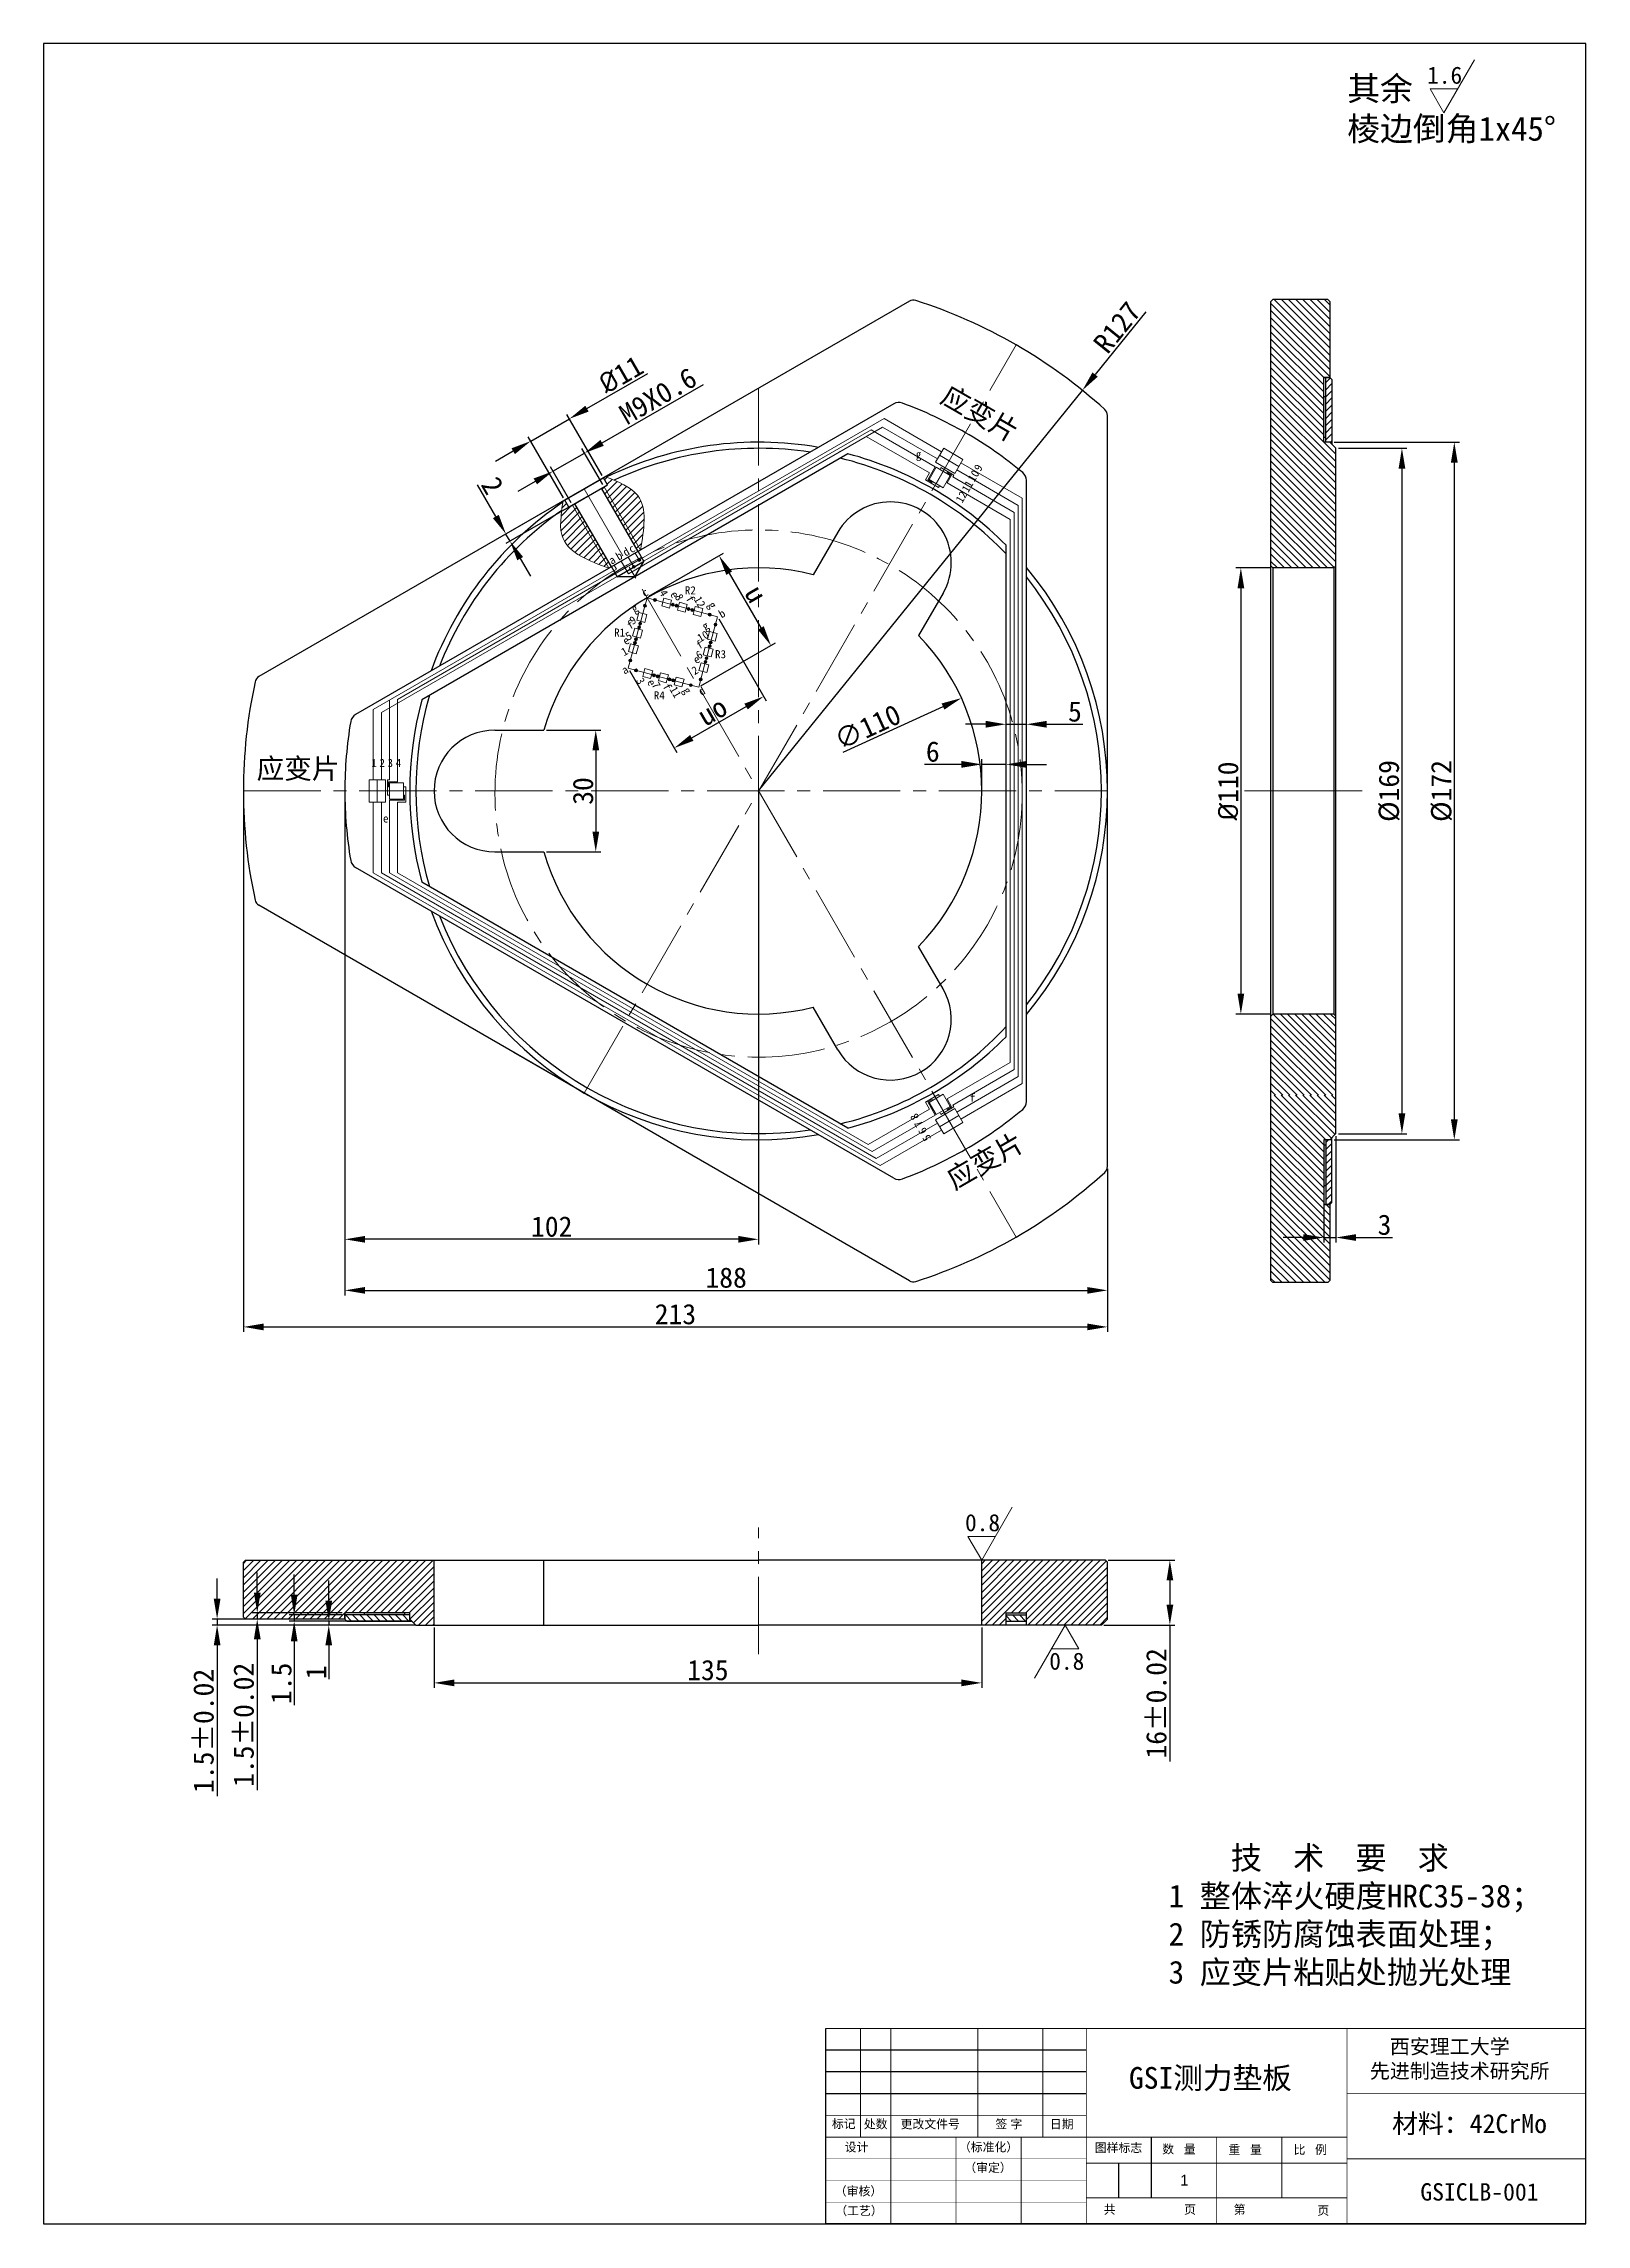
# Model space of a CAD drawing. Header units: inches. Extents: x -20 to 18950, y -1047 to 2551.
# Drawn here: x 16713 to 17094, y -1047 to -509 of the extents above; entities that cross this region are included whole.
import ezdxf

# ---------------------------------------------------------------- set-up
doc = ezdxf.new("R2010")
doc.units = ezdxf.units.IN
doc.header["$MEASUREMENT"] = 0
doc.header["$PDSIZE"] = -5
doc.linetypes.add('CENTER2', pattern=[28.574999, 19.049999, -3.175, 3.175, -3.175])
doc.layers.get('0').update_dxf_attribs({"lineweight": 30})
doc.layers.get('Defpoints').update_dxf_attribs({"lineweight": 18})
for name, color, linetype, lineweight in [('10', 7, 'Continuous', 18), ('cen', 1, 'CENTER2', 20), ('con', 7, 'Continuous', 20), ('dim', 5, 'Continuous', 20), ('hat', 3, 'Continuous', 20), ('text', 6, 'Continuous', 20)]:
    doc.layers.add(name, color=color, linetype=linetype, lineweight=lineweight)
doc.styles.add('1', font='')
doc.styles.get("Standard").update_dxf_attribs({"font": ''})
doc.styles.get('1').set_extended_font_data('宋体')
doc.styles.get('Standard').set_extended_font_data('宋体')
doc.dimstyles.new('ISO-25', dxfattribs={"dimtxt": 5, "dimasz": 5, "dimexe": 1.25, "dimexo": 0.625, "dimtad": 1, "dimdsep": 46, "dimtxsty": 'Standard', "dimcen": 2.5, "dimdle": 10, "dimadec": 0, "dimazin": 0, "dimtfac": 1, "dimtmove": 0, "dimatfit": 3, "dimfxl": 1, "dimtolj": 1, "dimarcsym": 0})
pattern_1 = [(45, (-16.7623, 6.7237), (-0.88388348, 0.88388348), [])]

msp = doc.modelspace()

# ---------------------------------------------------------------- texts
at = {"char_height": 2.14168, "attachment_point": 1}
for s, insert, width in [('\\fﾷￂￋￎ_GB2312|b0|i0|c134|p49;标记', (16907.732, -1021.202), 7.03938), ('\\fﾷￂￋￎ_GB2312|b0|i0|c134|p49;处数', (16915.592, -1021.282), 6.04629), ('\\fﾷￂￋￎ_GB2312|b0|i0|c134|p49;更改文件号', (16924.662, -1021.282), 20.43657), ('{\\fﾷￂￋￎ_GB2312|b0|i0|c134|p49;签 字}', (16948.038, -1021.282), 10.83917), ('\\fﾷￂￋￎ_GB2312|b0|i0|c134|p49;日期', (16961.466, -1021.282), 7.86019), ('\\fﾷￂￋￎ_GB2312|b0|i0|c134|p49;设计', (16910.876, -1026.956), 6.56247), ('\\fﾷￂￋￎ_GB2312|b0|i0|c134|p49;（标准化）', (16939.036, -1026.952), 17.65526), ('\\fﾷￂￋￎ_GB2312|b0|i0|c134|p49;图样标志', (16972.531, -1027.115), 27.45026), ('\\fﾷￂￋￎ_GB2312|b0|i0|c134|p49;（审定）', (16940.366, -1032.023), 16.68785), ('{\\fￋￎￌ￥|b0|i0|c134|p2;数   量}', (16989.159, -1027.46), 12.37776), ('{\\fﾷￂￋￎ_GB2312|b0|i0|c134|p49;重   量}', (17005.473, -1027.587), 11.97168), ('{\\fﾷￂￋￎ_GB2312|b0|i0|c134|p49;比   例}', (17021.535, -1027.587), 11.97168), ('\\fﾷￂￋￎ_GB2312|b0|i0|c134|p49;（审核）', (16908.442, -1037.818), 15.35766), ('\\fﾷￂￋￎ_GB2312|b0|i0|c134|p49;（工艺）', (16908.563, -1042.647), 17.77619), ('\\fﾷￂￋￎ_GB2312|b0|i0|c134|p49;共', (16974.73, -1042.342), 4.95799), ('\\fﾷￂￋￎ_GB2312|b0|i0|c134|p49;页', (16994.544, -1042.341), 0.4837), ('\\fﾷￂￋￎ_GB2312|b0|i0|c134|p49;页', (17027.399, -1042.597), 0.4837)]:
    msp.add_mtext(s, dxfattribs=dict(at, insert=insert, width=width))
at = {"insert": (17006.788, -1042.342), "char_height": 2.14168, "attachment_point": 1}
msp.add_mtext('\\fﾷￂￋￎ_GB2312|b0|i0|c134|p49;第', dxfattribs=at)
at = {"layer": 'cen', "char_height": 2, "attachment_point": 1, "style": '1'}
for s, insert in [('R2', (16871.472, -643.142)), ('R1', (16854.05, -653.549)), ('R3', (16878.917, -658.882)), ('R4', (16863.818, -669.033))]:
    msp.add_mtext_dynamic_manual_height_columns(s, width=2.55179, gutter_width=1, heights=[0], dxfattribs=dict(at, insert=insert))
at = {"layer": 'con', "insert": (17040.358, -1001.422), "char_height": 3.60747, "width": 47.5545, "attachment_point": 1}
msp.add_mtext('{\\fTxt|b0|i0|c134|p2; \\fTxt|b0|i0|c0|p2; }西安理工大学{\\fTxt|b0|i0|c134|p2;\\P}先进制造技术研究所', dxfattribs=at)
at = {"layer": 'dim', "attachment_point": 1, "style": '1'}
for s, width, insert, char_height, rotation in [('应变片', 22.22046, (16936.641, -593.239), 5, 330), ('11', 1.93928, (16939.598, -619.183), 2, 60), ('\\pxt0.77102;10', 1.93928, (16941.098, -616.585), 2, 60), ('9', 1.93928, (16942.598, -613.987), 2, 60), ('12', 1.93928, (16938.098, -621.781), 2, 60), ('d', 1.93928, (16855.902, -634.114), 2, 30), ('c', 1.93928, (16857.293, -633.31), 2, 30), ('a', 1.93928, (16852.437, -636.114), 2, 30), ('b', 1.93928, (16854.169, -635.114), 2, 30), ('c', 1.93928, (16860.535, -644.14), 2, 30), ('4', 1.93928, (16866.809, -643.722), 2, 300), ('e', 1.93928, (16869.508, -644.113), 2, 300), ('8', 1.93928, (16870.648, -644.75), 2, 300), ('9', 1.93928, (16857.557, -650.978), 2, 30), ('g', 1.93928, (16858.011, -648.049), 2, 30), ('f', 1.93928, (16873.371, -645.148), 2, 300), ('12', 1.93928, (16875.355, -645.326), 2, 300), ('g', 1.93928, (16878.846, -646.698), 2, 300), ('b', 1.93928, (16879.526, -649.342), 2, 30), ('e', 1.93928, (16855.885, -655.982), 2, 30), ('5', 1.93928, (16856.522, -654.842), 2, 30), ('f', 1.93928, (16856.92, -652.119), 2, 30), ('10', 1.93928, (16874.254, -655.254), 2, 30), ('g', 1.93928, (16875.436, -652.363), 2, 30), ('1', 1.93928, (16855.493, -658.681), 2, 30), ('e', 1.93928, (16873.271, -660.641), 2, 30), ('6', 1.93928, (16873.909, -659.501), 2, 30), ('f', 1.93928, (16874, -657.007), 2, 30), ('a', 1.93928, (16855.603, -663.2), 2, 30), ('3', 1.93928, (16861.117, -665.392), 2, 300), ('e', 1.93928, (16863.816, -665.783), 2, 300), ('7', 1.93928, (16864.956, -666.42), 2, 300), ('2', 1.93928, (16872.88, -663.34), 2, 30), ('f', 1.93928, (16867.68, -666.818), 2, 300), ('11', 1.93928, (16869.375, -667.536), 2, 300), ('g', 1.93928, (16872.643, -667.751), 2, 300), ('d', 1.93928, (16874.565, -668.441), 2, 30), ('8', 1.93928, (16927.551, -775.07), 2, 120), ('7', 1.93928, (16928.551, -776.802), 2, 120), ('6', 1.93928, (16929.551, -778.535), 2, 120), ('5', 1.93928, (16930.551, -780.267), 2, 120), ('应变片', 22.22046, (16935.399, -787.713), 5, 30)]:
    msp.add_mtext_dynamic_manual_height_columns(s, width=width, gutter_width=1, heights=[0], dxfattribs=dict(at, insert=insert, char_height=char_height, rotation=rotation))
for s, width, insert, char_height in [('g', 1.93928, (16928.413, -609.605), 2), ('应变片', 22.22046, (16765.893, -685.587), 5), ('1', 1.93928, (16794.177, -685.706), 2), ('2', 1.93928, (16796.177, -685.706), 2), ('3', 1.93928, (16798.177, -685.706), 2), ('4', 1.93928, (16800.177, -685.706), 2), ('e', 1.93928, (16797.059, -699.386), 2), ('f', 1.93928, (16941.702, -768.24), 2)]:
    msp.add_mtext_dynamic_manual_height_columns(s, width=width, gutter_width=1, heights=[0], dxfattribs=dict(at, insert=insert, char_height=char_height))
at = {"layer": 'dim', "insert": (16990.722, -953.882), "char_height": 5.63558, "width": 98.75481, "attachment_point": 1}
msp.add_mtext('    技  术  要  求\\P1 整体淬火硬度HRC35-38；\\P2 防锈防腐蚀表面处理；\\P3 应变片粘贴处抛光处理', dxfattribs=at)
at = {"layer": 'text', "attachment_point": 1}
for s, insert, char_height, width in [('1.6', (17054.455, -514.991), 4.234, 8.25568), ('{\\fSimSun|b0|i0|c134|p2;其余\\fￋￎￌ￥|b0|i0|c134|p2;\\P\\fSimSun|b0|i0|c134|p2;棱边倒角}1x45°', (17034.766, -517.461), 5.92764, 58.44431), ('0.8', (16940.547, -871.918), 4.234, 8.25568), ('0.8', (16961.306, -906.073), 4.234, 8.25568), ('GSI测力垫板', (16980.951, -1008.275), 5.3542, 42.83817), ('材料：42CrMo', (17045.806, -1019.886), 4.6753, 46.59893), ('{\\fￋￎￌ￥|b0|i0|c134|p2;1}', (16993.625, -1034.835), 2.6771, 4.37188), ('GSICLB-001', (17052.785, -1036.922), 4.2834, 26.29654)]:
    msp.add_mtext(s, dxfattribs=dict(at, insert=insert, char_height=char_height, width=width))

# ---------------------------------------------------------------- blocks, each defined once
blk = doc.blocks.new('*D193')
at = {"layer": 'Defpoints', "color": 0, "transparency": 16777216}
for p in [(16879.55, -650.65), (16857.5, -663.37), (16890.9, -670.3)]:
    blk.add_point(p, dxfattribs=at)
at = {"layer": 'dim', "color": 0, "linetype": 'Continuous', "lineweight": -2, "transparency": 16777216}
for p, q in [((16879.86, -651.19), (16891.52, -671.39)), ((16857.82, -663.91), (16869.48, -684.11)), ((16873.18, -680.53), (16886.57, -672.8))]:
    blk.add_line(p, q, dxfattribs=at)
at = {"layer": 'dim', "color": 0, "transparency": 16777216}
for points in [[(16886.15, -672.08), (16886.98, -673.52), (16890.9, -670.3)], [(16872.77, -679.81), (16873.6, -681.25), (16868.85, -683.03)]]:
    blk.add_solid(points, dxfattribs=at)
at = {"layer": 'dim', "color": 0, "transparency": 16777216, "insert": (16878.31, -673.96), "char_height": 5, "attachment_point": 5, "rotation": 30}
blk.add_mtext('\\A1;uo', dxfattribs=at)
blk = doc.blocks.new('*D194')
at = {"layer": 'Defpoints', "color": 0, "transparency": 16777216}
for p in [(16862.1, -645.87), (16892.7, -657.75), (16874.89, -668.03)]:
    blk.add_point(p, dxfattribs=at)
at = {"layer": 'dim', "color": 0, "linetype": 'Continuous', "lineweight": -2, "transparency": 16777216}
for p, q in [((16862.64, -645.56), (16880.99, -634.96)), ((16882.41, -639.92), (16890.2, -653.42)), ((16875.43, -667.72), (16893.79, -657.12))]:
    blk.add_line(p, q, dxfattribs=at)
at = {"layer": 'dim', "color": 0, "transparency": 16777216}
for points in [[(16883.13, -639.5), (16881.69, -640.33), (16879.91, -635.59)], [(16890.93, -653), (16889.48, -653.83), (16892.7, -657.75)]]:
    blk.add_solid(points, dxfattribs=at)
at = {"layer": 'dim', "color": 0, "transparency": 16777216, "insert": (16889.01, -645.1), "char_height": 5, "attachment_point": 5, "rotation": 300}
blk.add_mtext('\\A1;u', dxfattribs=at)
blk = doc.blocks.new('*D195')
at = {"layer": 'Defpoints', "color": 0, "transparency": 16777216}
for p in [(16787.66, -693.62), (16975.66, -786.19), (16975.66, -816.76)]:
    blk.add_point(p, dxfattribs=at)
at = {"layer": 'dim', "color": 0, "linetype": 'Continuous', "lineweight": -2, "transparency": 16777216}
for p, q in [((16787.66, -694.24), (16787.66, -818.01)), ((16975.66, -786.81), (16975.66, -818.01)), ((16792.66, -816.76), (16970.66, -816.76))]:
    blk.add_line(p, q, dxfattribs=at)
at = {"layer": 'dim', "color": 0, "transparency": 16777216}
for points in [[(16792.66, -815.93), (16792.66, -817.59), (16787.66, -816.76)], [(16970.66, -815.93), (16970.66, -817.59), (16975.66, -816.76)]]:
    blk.add_solid(points, dxfattribs=at)
at = {"layer": 'dim', "color": 0, "transparency": 16777216, "insert": (16881.66, -813.64), "char_height": 5, "attachment_point": 5}
blk.add_mtext('\\A1;188', dxfattribs=at)
blk = doc.blocks.new('*D196')
at = {"layer": 'Defpoints', "color": 0, "transparency": 16777216}
for p in [(16969.47, -594.83), (16889.66, -693.62)]:
    blk.add_point(p, dxfattribs=at)
at = {"layer": 'dim', "color": 0, "linetype": 'Continuous', "lineweight": -2, "transparency": 16777216}
for p, q in [((16985.12, -575.45), (16972.61, -590.94)), ((16889.66, -693.62), (16969.47, -594.83))]:
    blk.add_line(p, q, dxfattribs=at)
at = {"layer": 'dim', "color": 0, "transparency": 16777216}
blk.add_solid([(16971.96, -590.41), (16973.26, -591.46), (16969.47, -594.83)], dxfattribs=at)
at = {"layer": 'dim', "color": 0, "transparency": 16777216, "insert": (16978.01, -579.28), "char_height": 5, "attachment_point": 5, "rotation": 51.0678}
blk.add_mtext('\\A1;R127', dxfattribs=at)
blk = doc.blocks.new('*D197')
at = {"layer": 'Defpoints', "color": 0, "transparency": 16777216}
for p in [(16762.66, -693.62), (16975.66, -816.76), (16975.66, -825.77)]:
    blk.add_point(p, dxfattribs=at)
at = {"layer": 'dim', "color": 0, "linetype": 'Continuous', "lineweight": -2, "transparency": 16777216}
for p, q in [((16762.66, -694.24), (16762.66, -827.02)), ((16975.66, -817.39), (16975.66, -827.02)), ((16767.66, -825.77), (16970.66, -825.77))]:
    blk.add_line(p, q, dxfattribs=at)
at = {"layer": 'dim', "color": 0, "transparency": 16777216}
for points in [[(16767.66, -824.94), (16767.66, -826.61), (16762.66, -825.77)], [(16970.66, -824.94), (16970.66, -826.61), (16975.66, -825.77)]]:
    blk.add_solid(points, dxfattribs=at)
at = {"layer": 'dim', "color": 0, "transparency": 16777216, "insert": (16869.16, -822.65), "char_height": 5, "attachment_point": 5}
blk.add_mtext('\\A1;213', dxfattribs=at)
blk = doc.blocks.new('*D198')
at = {"layer": 'Defpoints', "color": 0, "transparency": 16777216}
for p in [(17028.96, -779.62), (17031.96, -778.12), (17031.96, -803.73)]:
    blk.add_point(p, dxfattribs=at)
at = {"layer": 'dim', "color": 0, "linetype": 'Continuous', "lineweight": -2, "transparency": 16777216}
for p, q in [((17031.96, -778.74), (17031.96, -804.98)), ((17028.96, -780.24), (17028.96, -804.98)), ((17023.96, -803.73), (17018.96, -803.73)), ((17028.96, -803.73), (17031.96, -803.73)), ((17036.96, -803.73), (17045.92, -803.73))]:
    blk.add_line(p, q, dxfattribs=at)
at = {"layer": 'dim', "color": 0, "transparency": 16777216}
for points in [[(17023.96, -802.9), (17023.96, -804.56), (17028.96, -803.73)], [(17036.96, -802.9), (17036.96, -804.56), (17031.96, -803.73)]]:
    blk.add_solid(points, dxfattribs=at)
at = {"layer": 'dim', "color": 0, "transparency": 16777216, "insert": (17043.94, -800.6), "char_height": 5, "attachment_point": 5}
blk.add_mtext('\\A1;3', dxfattribs=at)
blk = doc.blocks.new('*D199')
at = {"layer": 'Defpoints', "color": 0, "transparency": 16777216}
for p in [(16756.18, -897.8), (16787.66, -897.8), (16805.66, -899.3)]:
    blk.add_point(p, dxfattribs=at)
at = {"layer": 'dim', "color": 0, "linetype": 'Continuous', "lineweight": -2, "transparency": 16777216}
for p, q in [((16756.18, -892.8), (16756.18, -887.8)), ((16787.04, -897.8), (16754.93, -897.8)), ((16756.18, -897.8), (16756.18, -899.3)), ((16805.04, -899.3), (16754.93, -899.3)), ((16756.18, -904.3), (16756.18, -941.48))]:
    blk.add_line(p, q, dxfattribs=at)
at = {"layer": 'dim', "color": 0, "transparency": 16777216}
for points in [[(16755.35, -892.8), (16757.01, -892.8), (16756.18, -897.8)], [(16755.35, -904.3), (16757.01, -904.3), (16756.18, -899.3)]]:
    blk.add_solid(points, dxfattribs=at)
at = {"layer": 'dim', "color": 0, "transparency": 16777216, "insert": (16752.86, -925.39), "char_height": 5, "attachment_point": 5, "rotation": 90}
blk.add_mtext('\\A1;1.5%%P0.02', dxfattribs=at)
blk = doc.blocks.new('*D200')
at = {"layer": 'Defpoints', "color": 0, "transparency": 16777216}
for p in [(16766.07, -896.3), (16787.66, -896.3), (16787.66, -897.8)]:
    blk.add_point(p, dxfattribs=at)
at = {"layer": 'dim', "color": 0, "linetype": 'Continuous', "lineweight": -2, "transparency": 16777216}
for p, q in [((16766.07, -891.3), (16766.07, -886.3)), ((16787.04, -896.3), (16764.82, -896.3)), ((16787.04, -897.8), (16764.82, -897.8)), ((16766.07, -896.3), (16766.07, -897.8)), ((16766.07, -902.8), (16766.07, -939.98))]:
    blk.add_line(p, q, dxfattribs=at)
at = {"layer": 'dim', "color": 0, "transparency": 16777216}
for points in [[(16765.24, -891.3), (16766.91, -891.3), (16766.07, -896.3)], [(16765.24, -902.8), (16766.91, -902.8), (16766.07, -897.8)]]:
    blk.add_solid(points, dxfattribs=at)
at = {"layer": 'dim', "color": 0, "transparency": 16777216, "insert": (16762.75, -923.89), "char_height": 5, "attachment_point": 5, "rotation": 90}
blk.add_mtext('\\A1;1.5%%P0.02', dxfattribs=at)
blk = doc.blocks.new('*D201')
at = {"layer": 'Defpoints', "color": 0, "transparency": 16777216}
for p in [(16783.7, -899.3), (16804.66, -898.3), (16805.66, -899.3)]:
    blk.add_point(p, dxfattribs=at)
at = {"layer": 'dim', "color": 0, "linetype": 'Continuous', "lineweight": -2, "transparency": 16777216}
for p, q in [((16783.7, -893.3), (16783.7, -888.3)), ((16804.04, -898.3), (16782.45, -898.3)), ((16805.04, -899.3), (16782.45, -899.3)), ((16783.7, -898.3), (16783.7, -899.3)), ((16783.7, -904.3), (16783.7, -912.59))]:
    blk.add_line(p, q, dxfattribs=at)
at = {"layer": 'dim', "color": 0, "transparency": 16777216}
for points in [[(16782.87, -893.3), (16784.53, -893.3), (16783.7, -898.3)], [(16782.87, -904.3), (16784.53, -904.3), (16783.7, -899.3)]]:
    blk.add_solid(points, dxfattribs=at)
at = {"layer": 'dim', "color": 0, "transparency": 16777216, "insert": (16780.58, -910.95), "char_height": 5, "attachment_point": 5, "rotation": 90}
blk.add_mtext('\\A1;1', dxfattribs=at)
blk = doc.blocks.new('*D202')
at = {"layer": 'Defpoints', "color": 0, "transparency": 16777216}
for p in [(16775.18, -896.8), (16787.66, -896.8), (16788.16, -898.3)]:
    blk.add_point(p, dxfattribs=at)
at = {"layer": 'dim', "color": 0, "linetype": 'Continuous', "lineweight": -2, "transparency": 16777216}
for p, q in [((16775.18, -891.8), (16775.18, -886.8)), ((16787.04, -896.8), (16773.93, -896.8)), ((16775.18, -896.8), (16775.18, -898.3)), ((16787.54, -898.3), (16773.93, -898.3)), ((16775.18, -903.3), (16775.18, -919.02))]:
    blk.add_line(p, q, dxfattribs=at)
at = {"layer": 'dim', "color": 0, "transparency": 16777216}
for points in [[(16774.35, -891.8), (16776.01, -891.8), (16775.18, -896.8)], [(16774.35, -903.3), (16776.01, -903.3), (16775.18, -898.3)]]:
    blk.add_solid(points, dxfattribs=at)
at = {"layer": 'dim', "color": 0, "transparency": 16777216, "insert": (16772.05, -913.66), "char_height": 5, "attachment_point": 5, "rotation": 90}
blk.add_mtext('\\A1;1.5', dxfattribs=at)
blk = doc.blocks.new('*D203')
at = {"layer": 'Defpoints', "color": 0, "transparency": 16777216}
for p in [(17031.96, -609.12), (17031.96, -778.12), (17048.24, -778.12)]:
    blk.add_point(p, dxfattribs=at)
at = {"layer": 'dim', "color": 0, "linetype": 'Continuous', "lineweight": -2, "transparency": 16777216}
for p, q in [((17032.58, -609.12), (17049.49, -609.12)), ((17048.24, -614.12), (17048.24, -773.12)), ((17032.58, -778.12), (17049.49, -778.12))]:
    blk.add_line(p, q, dxfattribs=at)
at = {"layer": 'dim', "color": 0, "transparency": 16777216}
for points in [[(17047.41, -614.12), (17049.08, -614.12), (17048.24, -609.12)], [(17047.41, -773.12), (17049.08, -773.12), (17048.24, -778.12)]]:
    blk.add_solid(points, dxfattribs=at)
at = {"layer": 'dim', "color": 0, "transparency": 16777216, "insert": (17045.12, -693.62), "char_height": 5, "attachment_point": 5, "rotation": 90}
blk.add_mtext('\\A1;{\\Ftxt|c0;%%C\\Ftxt|c134;169}', dxfattribs=at)
blk = doc.blocks.new('*D204')
at = {"layer": 'Defpoints', "color": 0, "transparency": 16777216}
for p in [(17030.96, -607.62), (17030.96, -779.62), (17061.15, -779.62)]:
    blk.add_point(p, dxfattribs=at)
at = {"layer": 'dim', "color": 0, "linetype": 'Continuous', "lineweight": -2, "transparency": 16777216}
for p, q in [((17031.58, -607.62), (17062.4, -607.62)), ((17061.15, -612.62), (17061.15, -774.62)), ((17031.58, -779.62), (17062.4, -779.62))]:
    blk.add_line(p, q, dxfattribs=at)
at = {"layer": 'dim', "color": 0, "transparency": 16777216}
for points in [[(17060.32, -612.62), (17061.99, -612.62), (17061.15, -607.62)], [(17060.32, -774.62), (17061.99, -774.62), (17061.15, -779.62)]]:
    blk.add_solid(points, dxfattribs=at)
at = {"layer": 'dim', "color": 0, "transparency": 16777216, "insert": (17058.03, -693.62), "char_height": 5, "attachment_point": 5, "rotation": 90}
blk.add_mtext('\\A1;{\\Ftxt|c0;%%C\\Ftxt|c134;172}', dxfattribs=at)
blk = doc.blocks.new('*D205')
at = {"layer": 'Defpoints', "color": 0, "transparency": 16777216}
for p in [(16843.02, -601.84), (16851.42, -616.39), (16841.9, -621.89)]:
    blk.add_point(p, dxfattribs=at)
at = {"layer": 'dim', "color": 0, "linetype": 'Continuous', "lineweight": -2, "transparency": 16777216}
for p, q in [((16847.35, -599.34), (16862.33, -590.69)), ((16833.5, -607.34), (16843.02, -601.84)), ((16851.11, -615.85), (16842.4, -600.76)), ((16841.59, -621.35), (16832.87, -606.26)), ((16829.17, -609.84), (16824.84, -612.34))]:
    blk.add_line(p, q, dxfattribs=at)
at = {"layer": 'dim', "color": 0, "transparency": 16777216}
for points in [[(16846.94, -598.62), (16847.77, -600.06), (16843.02, -601.84)], [(16828.75, -609.12), (16829.58, -610.56), (16833.5, -607.34)]]:
    blk.add_solid(points, dxfattribs=at)
at = {"layer": 'dim', "color": 0, "transparency": 16777216, "insert": (16855.72, -590.9), "char_height": 5, "attachment_point": 5, "rotation": 30}
blk.add_mtext('\\A1;{\\fISOCPEUR|b0|i0|c0|p34;%%C}11', dxfattribs=at)
blk = doc.blocks.new('*D206')
at = {"layer": 'Defpoints', "color": 0, "transparency": 16777216}
for p in [(16846.75, -610.29), (16843.76, -623.12), (16851.56, -618.62)]:
    blk.add_point(p, dxfattribs=at)
at = {"layer": 'dim', "color": 0, "linetype": 'Continuous', "lineweight": -2, "transparency": 16777216}
for p, q in [((16851.08, -607.79), (16876.06, -593.36)), ((16838.95, -614.79), (16846.75, -610.29)), ((16851.25, -618.08), (16846.12, -609.2)), ((16834.62, -617.29), (16830.29, -619.79)), ((16843.45, -622.58), (16838.33, -613.7))]:
    blk.add_line(p, q, dxfattribs=at)
at = {"layer": 'dim', "color": 0, "transparency": 16777216}
for points in [[(16850.66, -607.06), (16851.49, -608.51), (16846.75, -610.29)], [(16834.2, -616.56), (16835.04, -618.01), (16838.95, -614.79)]]:
    blk.add_solid(points, dxfattribs=at)
at = {"layer": 'dim', "color": 0, "transparency": 16777216, "insert": (16864.85, -596.23), "char_height": 5, "attachment_point": 5, "rotation": 30}
blk.add_mtext('\\A1;M9X0.6', dxfattribs=at)
blk = doc.blocks.new('*D207')
at = {"layer": 'Defpoints', "color": 0, "transparency": 16777216}
for p in [(16836.75, -678.62), (16836.75, -708.62), (16849.52, -708.62)]:
    blk.add_point(p, dxfattribs=at)
at = {"layer": 'dim', "color": 0, "linetype": 'Continuous', "lineweight": -2, "transparency": 16777216}
for p, q in [((16837.37, -678.62), (16850.77, -678.62)), ((16849.52, -683.62), (16849.52, -703.62)), ((16837.37, -708.62), (16850.77, -708.62))]:
    blk.add_line(p, q, dxfattribs=at)
at = {"layer": 'dim', "color": 0, "transparency": 16777216}
for points in [[(16848.69, -683.62), (16850.36, -683.62), (16849.52, -678.62)], [(16848.69, -703.62), (16850.36, -703.62), (16849.52, -708.62)]]:
    blk.add_solid(points, dxfattribs=at)
at = {"layer": 'dim', "color": 0, "transparency": 16777216, "insert": (16846.4, -693.62), "char_height": 5, "attachment_point": 5, "rotation": 90}
blk.add_mtext('\\A1;30', dxfattribs=at)
blk = doc.blocks.new('*D208')
at = {"layer": 'Defpoints', "color": 0, "transparency": 16777216}
for p in [(16809.66, -899.3), (16944.66, -899.3), (16944.66, -913.55)]:
    blk.add_point(p, dxfattribs=at)
at = {"layer": 'dim', "color": 0, "linetype": 'Continuous', "lineweight": -2, "transparency": 16777216}
for p, q in [((16809.66, -899.93), (16809.66, -914.8)), ((16944.66, -899.93), (16944.66, -914.8)), ((16814.66, -913.55), (16939.66, -913.55))]:
    blk.add_line(p, q, dxfattribs=at)
at = {"layer": 'dim', "color": 0, "transparency": 16777216}
for points in [[(16814.66, -912.71), (16814.66, -914.38), (16809.66, -913.55)], [(16939.66, -912.71), (16939.66, -914.38), (16944.66, -913.55)]]:
    blk.add_solid(points, dxfattribs=at)
at = {"layer": 'dim', "color": 0, "transparency": 16777216, "insert": (16877.16, -910.42), "char_height": 5, "attachment_point": 5}
blk.add_mtext('\\A1;135', dxfattribs=at)
blk = doc.blocks.new('*D209')
at = {"layer": 'Defpoints', "color": 0, "transparency": 16777216}
for p in [(16950.66, -687.05), (16944.66, -693.62), (16950.66, -693.62)]:
    blk.add_point(p, dxfattribs=at)
at = {"layer": 'dim', "color": 0, "linetype": 'Continuous', "lineweight": -2, "transparency": 16777216}
for p, q in [((16939.66, -687.05), (16930.53, -687.05)), ((16944.66, -692.99), (16944.66, -685.8)), ((16950.66, -687.05), (16944.66, -687.05)), ((16950.66, -692.99), (16950.66, -685.8)), ((16955.66, -687.05), (16960.66, -687.05))]:
    blk.add_line(p, q, dxfattribs=at)
at = {"layer": 'dim', "color": 0, "transparency": 16777216}
for points in [[(16939.66, -686.22), (16939.66, -687.89), (16944.66, -687.05)], [(16955.66, -686.22), (16955.66, -687.89), (16950.66, -687.05)]]:
    blk.add_solid(points, dxfattribs=at)
at = {"layer": 'dim', "color": 0, "transparency": 16777216, "insert": (16932.6, -683.93), "char_height": 5, "attachment_point": 5}
blk.add_mtext('\\A1;6', dxfattribs=at)
blk = doc.blocks.new('*D210')
at = {"layer": 'Defpoints', "color": 0, "transparency": 16777216}
for p in [(16955.66, -677.17), (16950.66, -679.21), (16955.66, -693.62)]:
    blk.add_point(p, dxfattribs=at)
at = {"layer": 'dim', "color": 0, "linetype": 'Continuous', "lineweight": -2, "transparency": 16777216}
for p, q in [((16945.66, -677.17), (16940.66, -677.17)), ((16950.66, -678.58), (16950.66, -675.92)), ((16950.66, -677.17), (16955.66, -677.17)), ((16955.66, -692.99), (16955.66, -675.92)), ((16960.66, -677.17), (16969.62, -677.17))]:
    blk.add_line(p, q, dxfattribs=at)
at = {"layer": 'dim', "color": 0, "transparency": 16777216}
for points in [[(16945.66, -676.33), (16945.66, -678), (16950.66, -677.17)], [(16960.66, -676.33), (16960.66, -678), (16955.66, -677.17)]]:
    blk.add_solid(points, dxfattribs=at)
at = {"layer": 'dim', "color": 0, "transparency": 16777216, "insert": (16967.64, -674.04), "char_height": 5, "attachment_point": 5}
blk.add_mtext('\\A1;5', dxfattribs=at)
blk = doc.blocks.new('*D211')
at = {"layer": 'Defpoints', "color": 0, "transparency": 16777216}
for p in [(16975.16, -883.3), (16974.16, -899.3), (16991.04, -899.3)]:
    blk.add_point(p, dxfattribs=at)
at = {"layer": 'dim', "color": 0, "linetype": 'Continuous', "lineweight": -2, "transparency": 16777216}
for p, q in [((16975.79, -883.3), (16992.29, -883.3)), ((16991.04, -888.3), (16991.04, -894.3)), ((16974.79, -899.3), (16992.29, -899.3)), ((16991.04, -899.3), (16991.04, -932.9))]:
    blk.add_line(p, q, dxfattribs=at)
at = {"layer": 'dim', "color": 0, "transparency": 16777216}
for points in [[(16990.21, -888.3), (16991.88, -888.3), (16991.04, -883.3)], [(16990.21, -894.3), (16991.88, -894.3), (16991.04, -899.3)]]:
    blk.add_solid(points, dxfattribs=at)
at = {"layer": 'dim', "color": 0, "transparency": 16777216, "insert": (16987.72, -918.6), "char_height": 5, "attachment_point": 5, "rotation": 90}
blk.add_mtext('\\A1;16%%P0.02', dxfattribs=at)
blk = doc.blocks.new('*D227')
at = {"layer": 'Defpoints', "color": 0, "transparency": 16777216}
for p in [(16889.66, -693.62), (16787.66, -694.24), (16787.66, -804.17)]:
    blk.add_point(p, dxfattribs=at)
at = {"layer": 'dim', "color": 0, "linetype": 'Continuous', "lineweight": -2, "transparency": 16777216}
for p, q in [((16787.66, -694.87), (16787.66, -805.42)), ((16889.66, -694.24), (16889.66, -805.42)), ((16884.66, -804.17), (16792.66, -804.17))]:
    blk.add_line(p, q, dxfattribs=at)
at = {"layer": 'dim', "color": 0, "transparency": 16777216}
for points in [[(16792.66, -803.34), (16792.66, -805), (16787.66, -804.17)], [(16884.66, -803.34), (16884.66, -805), (16889.66, -804.17)]]:
    blk.add_solid(points, dxfattribs=at)
at = {"layer": 'dim', "color": 0, "transparency": 16777216, "insert": (16838.66, -801.05), "char_height": 5, "attachment_point": 5}
blk.add_mtext('\\A1;102', dxfattribs=at)
blk = doc.blocks.new('*D229')
at = {"layer": 'Defpoints', "color": 0, "transparency": 16777216}
for p in [(16846.66, -619.14), (16847.66, -620.87), (16828.39, -632)]:
    blk.add_point(p, dxfattribs=at)
at = {"layer": 'dim', "color": 0, "linetype": 'Continuous', "lineweight": -2, "transparency": 16777216}
for p, q in [((16824.89, -625.94), (16820.38, -618.13)), ((16846.12, -619.45), (16826.31, -630.89)), ((16847.12, -621.18), (16827.31, -632.62)), ((16828.39, -632), (16827.39, -630.27)), ((16830.89, -636.33), (16833.39, -640.66))]:
    blk.add_line(p, q, dxfattribs=at)
at = {"layer": 'dim', "color": 0, "transparency": 16777216}
for points in [[(16825.61, -625.52), (16824.17, -626.35), (16827.39, -630.27)], [(16831.61, -635.91), (16830.17, -636.74), (16828.39, -632)]]:
    blk.add_solid(points, dxfattribs=at)
at = {"layer": 'dim', "color": 0, "transparency": 16777216, "insert": (16824.09, -618.3), "char_height": 5, "attachment_point": 5, "rotation": 300}
blk.add_mtext('\\A1;2', dxfattribs=at)
blk = doc.blocks.new('*D231')
at = {"layer": 'Defpoints', "color": 0, "transparency": 16777216}
for p in [(16939.66, -670.71), (16839.66, -716.53)]:
    blk.add_point(p, dxfattribs=at)
at = {"layer": 'dim', "color": 0, "linetype": 'Continuous', "lineweight": -2, "transparency": 16777216}
blk.add_line((16910.49, -684.07), (16935.12, -672.79), dxfattribs=at)
at = {"layer": 'dim', "color": 0, "transparency": 16777216}
blk.add_solid([(16934.77, -672.03), (16935.46, -673.55), (16939.66, -670.71)], dxfattribs=at)
at = {"layer": 'dim', "color": 0, "transparency": 16777216, "insert": (16916.53, -677.87), "char_height": 5, "attachment_point": 5, "rotation": 24.6162}
blk.add_mtext('\\A1;∅110', dxfattribs=at)
blk = doc.blocks.new('*D232')
at = {"layer": 'Defpoints', "color": 0, "transparency": 16777216}
for p in [(17016.46, -638.62), (17008.54, -748.62), (17016.46, -748.62)]:
    blk.add_point(p, dxfattribs=at)
at = {"layer": 'dim', "color": 0, "linetype": 'Continuous', "lineweight": -2, "transparency": 16777216}
for p, q in [((17015.83, -638.62), (17007.29, -638.62)), ((17008.54, -643.62), (17008.54, -743.62)), ((17015.83, -748.62), (17007.29, -748.62))]:
    blk.add_line(p, q, dxfattribs=at)
at = {"layer": 'dim', "color": 0, "transparency": 16777216}
for points in [[(17007.71, -643.62), (17009.37, -643.62), (17008.54, -638.62)], [(17007.71, -743.62), (17009.37, -743.62), (17008.54, -748.62)]]:
    blk.add_solid(points, dxfattribs=at)
at = {"layer": 'dim', "color": 0, "transparency": 16777216, "insert": (17005.42, -693.62), "char_height": 5, "attachment_point": 5, "rotation": 90}
blk.add_mtext('\\A1;{\\fISOCPEUR|b0|i0|c0|p34;%%C}110', dxfattribs=at)

# ---------------------------------------------------------------- dimensions: what is measured, and where the dimension line sits
at = {"layer": 'dim'}
dim = msp.add_radius_dim(center=(16889.661, -693.618), mpoint=(16969.468, -594.826), dimstyle='ISO-25', dxfattribs=at)
dim.commit()
dim.dimension.update_dxf_attribs({"geometry": '*D196', "text_midpoint": (16978.006, -579.285)})
for base, p1, p2, angle, text, picture, middle, dimtype in [((16843.023, -601.838), (16841.898, -621.89), (16851.424, -616.39), 30, '{\\fISOCPEUR|b0|i0|c0|p34;%%C}<>', '*D205', (16857.279, -593.607), 161), ((16846.745, -610.286), (16843.764, -623.122), (16851.558, -618.622), 30, 'M<>X0.6', '*D206', (16866.411, -598.932), 161), ((16766.072, -896.304), (16787.661, -897.804), (16787.661, -896.304), 270, '<>%%P0.02', '*D200', (16766.072, -923.89), 160), ((16991.043, -899.304), (16975.161, -883.304), (16974.161, -899.304), 90, '<>%%P0.02', '*D211', (16991.043, -918.602), 160), ((16756.181, -897.804), (16805.661, -899.304), (16787.661, -897.804), 270, '<>%%P0.02', '*D199', (16756.181, -925.39), 160)]:
    dim = msp.add_linear_dim(base=base, p1=p1, p2=p2, angle=angle, text=text, dimstyle='ISO-25', dxfattribs=at)
    dim.commit()
    dim.dimension.update_dxf_attribs({"geometry": picture, "text_midpoint": middle, "dimtype": dimtype})
for base, p1, p2, text, picture, middle in [((17061.155, -779.618), (17030.958, -607.618), (17030.958, -779.618), '{\\Ftxt|c0;%%C\\Ftxt|c134;<>}', '*D204', (17058.03, -693.618)), ((17048.244, -778.118), (17031.958, -609.118), (17031.958, -778.118), '{\\Ftxt|c0;%%C\\Ftxt|c134;<>}', '*D203', (17045.119, -693.618)), ((17008.541, -748.618), (17016.458, -638.618), (17016.458, -748.618), '{\\fISOCPEUR|b0|i0|c0|p34;%%C}<>', '*D232', (17005.416, -693.618))]:
    dim = msp.add_linear_dim(base=base, p1=p1, p2=p2, angle=90, text=text, dimstyle='ISO-25', dxfattribs=at)
    dim.commit()
    dim.dimension.update_dxf_attribs({"geometry": picture, "text_midpoint": middle})
for base, p1, p2, angle, picture, middle, dimtype in [((16828.391, -631.998), (16846.661, -619.14), (16847.661, -620.872), 300, '*D229', (16821.387, -619.867), 161), ((16775.179, -896.804), (16788.161, -898.304), (16787.661, -896.804), 270, '*D202', (16775.179, -913.663), 160), ((16783.701, -899.304), (16804.661, -898.304), (16805.661, -899.304), 270, '*D201', (16783.701, -910.948), 160)]:
    dim = msp.add_linear_dim(base=base, p1=p1, p2=p2, angle=angle, dimstyle='ISO-25', dxfattribs=at)
    dim.commit()
    dim.dimension.update_dxf_attribs({"geometry": picture, "text_midpoint": middle, "dimtype": dimtype})
for p1, p2, distance, text, picture, middle in [((16862.095, -645.872), (16874.889, -668.032), 20.57, 'u', '*D194', (16889.013, -645.105)), ((16857.503, -663.374), (16879.548, -650.646), -22.698, 'uo', '*D193', (16878.312, -673.961))]:
    dim = msp.add_aligned_dim(p1=p1, p2=p2, distance=distance, text=text, dimstyle='ISO-25', dxfattribs=at)
    dim.commit()
    dim.dimension.update_dxf_attribs({"geometry": picture, "text_midpoint": middle})
dim = msp.add_diameter_dim_2p(p1=(16839.66, -716.528), p2=(16939.663, -670.709), dimstyle='ISO-25', dxfattribs=at)
dim.commit()
dim.dimension.update_dxf_attribs({"geometry": '*D231', "text_midpoint": (16917.83, -680.712), "dimtype": 163})
for base, p1, p2, picture, middle in [((16955.661, -677.165), (16950.661, -679.209), (16955.661, -693.618), '*D210', (16967.641, -677.165)), ((16950.661, -687.053), (16944.661, -693.618), (16950.661, -693.618), '*D209', (16932.598, -687.053)), ((17031.958, -803.73), (17028.958, -779.618), (17031.958, -778.118), '*D198', (17043.938, -803.73)), ((16944.661, -913.545), (16809.664, -899.304), (16944.661, -899.304), '*D208', (16877.163, -913.545))]:
    dim = msp.add_linear_dim(base=base, p1=p1, p2=p2, dimstyle='ISO-25', dxfattribs=at)
    dim.commit()
    dim.dimension.update_dxf_attribs({"geometry": picture, "text_midpoint": middle, "dimtype": 160})
dim = msp.add_linear_dim(base=(16849.522, -708.618), p1=(16836.746, -678.618), p2=(16836.746, -708.618), angle=90, dimstyle='ISO-25', dxfattribs=at)
dim.commit()
dim.dimension.update_dxf_attribs({"geometry": '*D207', "text_midpoint": (16846.397, -693.618)})
for base, p1, p2, picture, middle in [((16975.661, -825.772), (16762.661, -693.618), (16975.661, -816.76), '*D197', (16869.161, -822.647)), ((16975.661, -816.76), (16787.661, -693.618), (16975.661, -786.187), '*D195', (16881.661, -813.635)), ((16787.661, -804.17), (16889.661, -693.618), (16787.661, -694.243), '*D227', (16838.661, -801.045))]:
    dim = msp.add_linear_dim(base=base, p1=p1, p2=p2, dimstyle='ISO-25', dxfattribs=at)
    dim.commit()
    dim.dimension.update_dxf_attribs({"geometry": picture, "text_midpoint": middle})

# ---------------------------------------------------------------- hatches: boundary and pattern name
h = msp.add_hatch(color=3)
h.dxf.hatch_style = 1
h.paths.add_polyline_path([(17029.458, -606.368), (17029.458, -596.368), (17028.958, -596.368), (17028.958, -606.368)])
h = msp.add_hatch(color=3)
h.dxf.hatch_style = 1
h.paths.add_polyline_path([(17029.458, -780.868), (17029.458, -790.868), (17028.958, -790.868), (17028.958, -780.868)])
h = msp.add_hatch(color=3)
h.dxf.hatch_style = 1
h.paths.add_polyline_path([(16802.411, -896.804), (16792.411, -896.804), (16792.411, -896.304), (16802.411, -896.304)])
at = {"layer": 'dim'}
h = msp.add_hatch(color=3, dxfattribs=at)
h.dxf.hatch_style = 1
h.paths.add_polyline_path([(16858.902, -637.984, 0.3394543), (16858.556, -638.249), (16859.249, -638.435, 0.4931454)])
h.paths.add_polyline_path([(16858.556, -638.249, 0.4931454), (16858.902, -638.701, 0.3394543), (16859.249, -638.435)])
h = msp.add_hatch(color=3, dxfattribs=at)
h.dxf.hatch_style = 1
h.paths.add_polyline_path([(16860.234, -636.29, 0.3394543), (16859.888, -636.556), (16860.58, -636.741, 0.4931454)])
h.paths.add_polyline_path([(16859.888, -636.556, 0.4931454), (16860.234, -637.007, 0.3394543), (16860.58, -636.741)])
h = msp.add_hatch(color=3, dxfattribs=at)
h.dxf.hatch_style = 1
h.paths.add_polyline_path([(16862, -647.927, 0.3394543), (16861.734, -647.58), (16861.549, -648.273, 0.4931454)])
h.paths.add_polyline_path([(16861.734, -647.58, 0.4931454), (16861.283, -647.927, 0.3394543), (16861.549, -648.273)])
h = msp.add_hatch(color=3, dxfattribs=at)
h.dxf.hatch_style = 1
h.paths.add_polyline_path([(16864.101, -646.148, 0.3394543), (16863.755, -646.414), (16864.447, -646.599, 0.4931454)])
h.paths.add_polyline_path([(16863.755, -646.414, 0.4931454), (16864.101, -646.865, 0.3394543), (16864.447, -646.599)])
h = msp.add_hatch(color=3, dxfattribs=at)
h.dxf.hatch_style = 1
h.paths.add_polyline_path([(16868.52, -647.332, 0.3394543), (16868.174, -647.598), (16868.866, -647.783, 0.4931454)])
h.paths.add_polyline_path([(16868.174, -647.598, 0.4931454), (16868.52, -648.049, 0.3394543), (16868.866, -647.783)])
h = msp.add_hatch(color=3, dxfattribs=at)
h.dxf.hatch_style = 1
h.paths.add_polyline_path([(16869.427, -647.575, 0.3394543), (16869.08, -647.841), (16869.773, -648.026, 0.4931454)])
h.paths.add_polyline_path([(16869.08, -647.841, 0.4931454), (16869.427, -648.292, 0.3394543), (16869.773, -648.026)])
h = msp.add_hatch(color=3, dxfattribs=at)
h.dxf.hatch_style = 1
h.paths.add_polyline_path([(16872.383, -648.367, 0.3394543), (16872.037, -648.633), (16872.73, -648.819, 0.4931454)])
h.paths.add_polyline_path([(16872.037, -648.633, 0.4931454), (16872.383, -649.084, 0.3394543), (16872.73, -648.819)])
h = msp.add_hatch(color=3, dxfattribs=at)
h.dxf.hatch_style = 1
h.paths.add_polyline_path([(16873.29, -648.61, 0.3394543), (16872.944, -648.876), (16873.637, -649.062, 0.4931454)])
h.paths.add_polyline_path([(16872.944, -648.876, 0.4931454), (16873.29, -649.327, 0.3394543), (16873.637, -649.062)])
h = msp.add_hatch(color=3, dxfattribs=at)
h.dxf.hatch_style = 1
h.paths.add_polyline_path([(16877.624, -649.772, 0.3394543), (16877.278, -650.037), (16877.97, -650.223, 0.4931454)])
h.paths.add_polyline_path([(16877.278, -650.037, 0.4931454), (16877.624, -650.489, 0.3394543), (16877.97, -650.223)])
h = msp.add_hatch(color=3, dxfattribs=at)
h.dxf.hatch_style = 1
h.paths.add_polyline_path([(16859.781, -656.209, 0.3394543), (16859.515, -655.863), (16859.33, -656.555, 0.4931454)])
h.paths.add_polyline_path([(16859.515, -655.863, 0.4931454), (16859.064, -656.209, 0.3394543), (16859.33, -656.555)])
h = msp.add_hatch(color=3, dxfattribs=at)
h.dxf.hatch_style = 1
h.paths.add_polyline_path([(16860.573, -653.252, 0.3394543), (16860.307, -652.906), (16860.122, -653.598, 0.4931454)])
h.paths.add_polyline_path([(16860.307, -652.906, 0.4931454), (16859.856, -653.252, 0.3394543), (16860.122, -653.598)])
h = msp.add_hatch(color=3, dxfattribs=at)
h.dxf.hatch_style = 1
h.paths.add_polyline_path([(16860.816, -652.345, 0.3394543), (16860.55, -651.999), (16860.365, -652.692, 0.4931454)])
h.paths.add_polyline_path([(16860.55, -651.999, 0.4931454), (16860.099, -652.345, 0.3394543), (16860.365, -652.692)])
h = msp.add_hatch(color=3, dxfattribs=at)
h.dxf.hatch_style = 1
h.paths.add_polyline_path([(16879.387, -652.585, 0.3394543), (16879.121, -652.239), (16878.936, -652.932, 0.4931454)])
h.paths.add_polyline_path([(16879.121, -652.239, 0.4931454), (16878.67, -652.585, 0.3394543), (16878.936, -652.932)])
h = msp.add_hatch(color=3, dxfattribs=at)
h.dxf.hatch_style = 1
h.paths.add_polyline_path([(16858.377, -661.45, 0.3394543), (16858.111, -661.103), (16857.925, -661.796, 0.4931454)])
h.paths.add_polyline_path([(16858.111, -661.103, 0.4931454), (16857.66, -661.45, 0.3394543), (16857.925, -661.796)])
h = msp.add_hatch(color=3, dxfattribs=at)
h.dxf.hatch_style = 1
h.paths.add_polyline_path([(16859.538, -657.116, 0.3394543), (16859.272, -656.77), (16859.087, -657.462, 0.4931454)])
h.paths.add_polyline_path([(16859.272, -656.77, 0.4931454), (16858.821, -657.116, 0.3394543), (16859.087, -657.462)])
h = msp.add_hatch(color=3, dxfattribs=at)
h.dxf.hatch_style = 1
h.paths.add_polyline_path([(16876.924, -661.775, 0.3394543), (16876.659, -661.428), (16876.473, -662.121, 0.4931454)])
h.paths.add_polyline_path([(16876.659, -661.428, 0.4931454), (16876.208, -661.775, 0.3394543), (16876.473, -662.121)])
h = msp.add_hatch(color=3, dxfattribs=at)
h.dxf.hatch_style = 1
h.paths.add_polyline_path([(16877.167, -660.868, 0.3394543), (16876.902, -660.522), (16876.716, -661.214, 0.4931454)])
h.paths.add_polyline_path([(16876.902, -660.522, 0.4931454), (16876.451, -660.868, 0.3394543), (16876.716, -661.214)])
h = msp.add_hatch(color=3, dxfattribs=at)
h.dxf.hatch_style = 1
h.paths.add_polyline_path([(16877.96, -657.911, 0.3394543), (16877.694, -657.565), (16877.508, -658.257, 0.4931454)])
h.paths.add_polyline_path([(16877.694, -657.565, 0.4931454), (16877.243, -657.911, 0.3394543), (16877.508, -658.257)])
h = msp.add_hatch(color=3, dxfattribs=at)
h.dxf.hatch_style = 1
h.paths.add_polyline_path([(16878.203, -657.004, 0.3394543), (16877.937, -656.658), (16877.751, -657.35, 0.4931454)])
h.paths.add_polyline_path([(16877.937, -656.658, 0.4931454), (16877.486, -657.004, 0.3394543), (16877.751, -657.35)])
h = msp.add_hatch(color=3, dxfattribs=at)
h.dxf.hatch_style = 1
h.paths.add_polyline_path([(16859.442, -663.535, 0.3394543), (16859.096, -663.801), (16859.788, -663.986, 0.4931454)])
h.paths.add_polyline_path([(16859.096, -663.801, 0.4931454), (16859.442, -664.252, 0.3394543), (16859.788, -663.986)])
h = msp.add_hatch(color=3, dxfattribs=at)
h.dxf.hatch_style = 1
h.paths.add_polyline_path([(16863.861, -664.719, 0.3394543), (16863.515, -664.985), (16864.207, -665.17, 0.4931454)])
h.paths.add_polyline_path([(16863.515, -664.985, 0.4931454), (16863.861, -665.436, 0.3394543), (16864.207, -665.17)])
h = msp.add_hatch(color=3, dxfattribs=at)
h.dxf.hatch_style = 1
h.paths.add_polyline_path([(16864.768, -664.962, 0.3394543), (16864.422, -665.228), (16865.114, -665.413, 0.4931454)])
h.paths.add_polyline_path([(16864.422, -665.228, 0.4931454), (16864.768, -665.679, 0.3394543), (16865.114, -665.413)])
h = msp.add_hatch(color=3, dxfattribs=at)
h.dxf.hatch_style = 1
h.paths.add_polyline_path([(16867.725, -665.754, 0.3394543), (16867.378, -666.02), (16868.071, -666.205, 0.4931454)])
h.paths.add_polyline_path([(16867.378, -666.02, 0.4931454), (16867.725, -666.471, 0.3394543), (16868.071, -666.205)])
h = msp.add_hatch(color=3, dxfattribs=at)
h.dxf.hatch_style = 1
h.paths.add_polyline_path([(16868.632, -665.997, 0.3394543), (16868.285, -666.263), (16868.978, -666.448, 0.4931454)])
h.paths.add_polyline_path([(16868.285, -666.263, 0.4931454), (16868.632, -666.714, 0.3394543), (16868.978, -666.448)])
h = msp.add_hatch(color=3, dxfattribs=at)
h.dxf.hatch_style = 1
h.paths.add_polyline_path([(16875.763, -666.108, 0.3394543), (16875.498, -665.762), (16875.312, -666.455, 0.4931454)])
h.paths.add_polyline_path([(16875.498, -665.762, 0.4931454), (16875.046, -666.108, 0.3394543), (16875.312, -666.455)])
h = msp.add_hatch(color=3, dxfattribs=at)
h.dxf.hatch_style = 1
h.paths.add_polyline_path([(16872.965, -667.158, 0.3394543), (16872.619, -667.424), (16873.311, -667.61, 0.4931454)])
h.paths.add_polyline_path([(16872.619, -667.424, 0.4931454), (16872.965, -667.875, 0.3394543), (16873.311, -667.61)])
at = {"layer": 'hat'}
h = msp.add_hatch(dxfattribs=at)
h.set_pattern_fill('ANSI31', color=3, scale=10, angle=90)
h.set_pattern_definition([(135, (-16.7623, 6.7237), (-0.88388348, -0.88388348), [])])
h.paths.add_polyline_path([(17028.958, -779.618), (17030.458, -779.618), (17031.958, -778.118), (17031.958, -768.618), (17015.958, -768.618), (17015.958, -814.322), (17016.458, -814.822), (17029.958, -814.822), (17030.458, -814.322), (17030.458, -795.618), (17028.958, -795.618), (17028.958, -780.868)])
h.paths.add_polyline_path([(17015.958, -638.118), (17016.458, -638.618), (17031.458, -638.618), (17031.958, -638.118), (17031.958, -609.118), (17030.458, -607.618), (17028.958, -607.618), (17028.958, -591.618), (17030.458, -591.618), (17030.458, -572.915), (17029.958, -572.415), (17016.458, -572.415), (17015.958, -572.915)])
h = msp.add_hatch(dxfattribs=at)
h.set_pattern_fill('ANSI31', color=3, scale=10)
h.set_pattern_definition(pattern_1)
h.paths.add_polyline_path([(17029.458, -607.618), (17030.958, -607.618), (17030.958, -592.118), (17030.458, -591.618), (17029.458, -591.618)])
h.paths.add_polyline_path([(17030.958, -779.618), (17029.458, -779.618), (17029.458, -795.618), (17030.458, -795.618), (17030.958, -795.118)])
h = msp.add_hatch(dxfattribs=at)
h.set_pattern_fill('ANSI31', color=3, scale=10)
h.set_pattern_definition(pattern_1)
edge = h.paths.add_edge_path()
edge.add_line((16843.764, -623.122), (16842.898, -623.622))
edge.add_line((16842.898, -623.622), (16841.898, -621.89))
edge.add_line((16841.898, -621.89), (16841.465, -622.14))
edge.add_spline(control_points=[(16841.465, -622.14), (16840.94, -625.505), (16839.648, -633.776), (16847.881, -636.873), (16852.764, -638.711)], knot_values=[0, 0, 0, 0, 9.2386211, 22.7080245, 22.7080245, 22.7080245, 22.7080245], degree=3, periodic=0)
edge.add_line((16852.764, -638.711), (16843.764, -623.122))
edge = h.paths.add_edge_path()
edge.add_spline(control_points=[(16860.558, -634.211), (16861.409, -629.063), (16862.843, -620.384), (16855.034, -617.368), (16851.857, -616.14)], knot_values=[0, 0, 0, 0, 13.4694035, 22.7080245, 22.7080245, 22.7080245, 22.7080245], degree=3, periodic=0)
edge.add_line((16851.857, -616.14), (16851.424, -616.39))
edge.add_line((16851.424, -616.39), (16852.424, -618.122))
edge.add_line((16852.424, -618.122), (16851.558, -618.622))
edge.add_line((16851.558, -618.622), (16860.558, -634.211))
h.paths.add_polyline_path([(16851.558, -618.622), (16850.952, -618.972), (16859.952, -634.561), (16860.558, -634.211)])
h.paths.add_polyline_path([(16844.37, -622.772), (16843.764, -623.122), (16852.764, -638.711), (16853.37, -638.361)])
h = msp.add_hatch(dxfattribs=at)
h.set_pattern_fill('ANSI31', color=3, scale=10, angle=90)
h.set_pattern_definition([(135, (-16.7623, 0), (-0.88388348, -0.88388348), [])])
h.paths.add_polyline_path([(17031.958, -749.118), (17031.458, -748.618), (17016.458, -748.618), (17015.958, -749.118), (17015.958, -768.618), (17031.958, -768.618)])
h = msp.add_hatch(dxfattribs=at)
h.set_pattern_fill('ANSI31', color=3, scale=10)
h.set_pattern_definition([(45, (-16.7623, 0), (-0.88388348, 0.88388348), [])])
h.paths.add_polyline_path([(16763.161, -883.304), (16762.661, -883.804), (16762.661, -897.304), (16763.161, -897.804), (16787.661, -897.804), (16787.661, -896.304), (16802.411, -896.304), (16803.661, -896.304), (16803.661, -897.804), (16805.161, -899.304), (16809.664, -899.304), (16809.664, -883.304)])
h.paths.add_polyline_path([(16974.161, -899.304), (16975.661, -897.804), (16975.661, -883.804), (16975.161, -883.304), (16944.661, -883.304), (16944.661, -899.304), (16950.661, -899.304), (16950.661, -896.304), (16955.661, -896.304), (16955.661, -899.304)])
h = msp.add_hatch(dxfattribs=at)
h.set_pattern_fill('ANSI31', color=3, scale=10, angle=90)
h.set_pattern_definition([(135, (4161.875, -1051.8193), (-0.88388348, -0.88388348), [])])
h.paths.add_polyline_path([(16955.661, -898.304), (16950.661, -898.304), (16950.661, -896.804), (16955.661, -896.804)])
h.paths.add_polyline_path([(16803.661, -898.304), (16788.161, -898.304), (16787.661, -897.804), (16787.661, -896.804), (16803.661, -896.804)])

# ---------------------------------------------------------------- linework, layer by layer
for p, q in [((16713.415, -509.328), (16713.415, -1046.966)), ((17093.602, -509.328), (16713.415, -509.328)), ((17093.602, -1046.966), (17093.602, -509.328)), ((16926.828, -572.856), (16766.494, -665.425)), ((17015.958, -572.915), (17016.458, -572.415)), ((17015.958, -638.118), (17015.958, -572.915)), ((17029.958, -572.415), (17016.458, -572.415)), ((17030.458, -572.915), (17029.958, -572.415)), ((17030.458, -572.915), (17030.458, -591.618)), ((17028.958, -607.618), (17028.958, -591.618)), ((17030.458, -591.618), (17028.958, -591.618)), ((17028.958, -606.368), (17028.958, -591.618)), ((17028.958, -591.618), (17030.458, -591.618)), ((17028.958, -596.368), (17029.458, -596.368)), ((17029.458, -607.618), (17029.458, -591.618)), ((17030.958, -592.118), (17030.458, -591.618)), ((17030.958, -592.118), (17030.958, -608.118)), ((16923.001, -598.159), (16790.321, -674.762)), ((16975.661, -786.187), (16975.661, -601.049)), ((17028.958, -606.368), (17029.458, -606.368)), ((17030.958, -607.618), (17028.958, -607.618)), ((17031.958, -609.118), (17030.458, -607.618)), ((16911.661, -610.48), (16806.661, -671.102)), ((17031.958, -778.118), (17031.958, -609.118)), ((16840.166, -622.89), (16853.157, -615.39)), ((16842.898, -623.622), (16852.424, -618.122)), ((16852.424, -618.122), (16851.424, -616.39)), ((16955.661, -770.221), (16955.661, -617.015)), ((16842.898, -623.622), (16841.898, -621.89)), ((16853.37, -638.361), (16844.37, -622.772)), ((16859.952, -634.561), (16850.952, -618.972)), ((16909.171, -629.827), (16903.128, -640.293)), ((16950.661, -754.24), (16950.661, -632.997)), ((16853.37, -638.361), (16854.773, -640.791)), ((16854.773, -640.791), (16861.355, -636.991)), ((16859.161, -640.791), (16861.355, -636.991)), ((16859.952, -634.561), (16861.355, -636.991)), ((17015.958, -638.118), (17016.458, -638.618)), ((17015.958, -814.322), (17015.958, -638.118)), ((17031.458, -638.618), (17016.458, -638.618)), ((17016.458, -638.618), (17016.458, -748.618)), ((17031.958, -638.118), (17031.458, -638.618)), ((17031.458, -638.618), (17031.458, -748.618)), ((16859.161, -640.791), (16854.773, -640.791)), ((16935.152, -644.827), (16929.109, -655.293)), ((16824.661, -678.618), (16836.746, -678.618)), ((16824.661, -708.618), (16836.746, -708.618)), ((16923.001, -789.077), (16790.321, -712.475)), ((16911.661, -776.757), (16806.661, -716.135)), ((16926.828, -814.381), (16766.494, -721.812)), ((16935.152, -742.41), (16929.109, -731.944)), ((16909.171, -757.41), (16903.128, -746.944)), ((17015.958, -749.118), (17016.458, -748.618)), ((17031.458, -748.618), (17016.458, -748.618)), ((17031.958, -749.118), (17031.458, -748.618)), ((16863.982, -778.097), (16829.341, -758.097)), ((17028.958, -779.618), (17028.958, -795.618)), ((17030.958, -779.618), (17028.958, -779.618)), ((17029.458, -779.618), (17029.458, -795.618)), ((17030.458, -779.618), (17031.958, -778.118)), ((17030.958, -795.118), (17030.958, -779.118)), ((17028.958, -780.868), (17028.958, -795.618)), ((17028.958, -780.868), (17029.458, -780.868)), ((17028.958, -790.868), (17029.458, -790.868)), ((17030.458, -795.618), (17028.958, -795.618)), ((17028.958, -795.618), (17030.458, -795.618)), ((17030.958, -795.118), (17030.458, -795.618)), ((17030.458, -795.618), (17030.458, -814.322)), ((17030.458, -795.618), (17030.458, -814.322)), ((17015.958, -814.322), (17016.458, -814.822)), ((17029.958, -814.822), (17016.458, -814.822)), ((17030.458, -814.322), (17029.958, -814.822)), ((16763.161, -883.304), (16762.661, -883.804)), ((16762.661, -897.304), (16762.661, -883.804)), ((16763.161, -883.304), (16889.661, -883.304)), ((16809.664, -899.304), (16809.664, -883.304)), ((16836.746, -899.304), (16836.746, -883.304)), ((16975.161, -883.304), (16889.661, -883.304)), ((16975.161, -883.304), (16889.661, -883.304)), ((16944.661, -899.304), (16944.661, -883.304)), ((16975.161, -883.304), (16975.661, -883.804)), ((16975.661, -897.804), (16975.661, -883.804)), ((16763.161, -897.804), (16762.661, -897.304)), ((16787.661, -897.804), (16763.161, -897.804)), ((16787.661, -897.804), (16763.161, -897.804)), ((16803.661, -896.304), (16787.661, -896.304)), ((16787.661, -897.804), (16787.661, -896.304)), ((16802.411, -896.304), (16787.661, -896.304)), ((16787.661, -896.304), (16787.661, -897.804)), ((16803.661, -896.804), (16787.661, -896.804)), ((16788.161, -898.304), (16787.661, -897.804)), ((16792.411, -896.304), (16792.411, -896.804)), ((16802.411, -896.304), (16802.411, -896.804)), ((16803.661, -898.304), (16803.661, -896.304)), ((16803.661, -897.804), (16805.161, -899.304)), ((16950.661, -896.304), (16955.661, -896.304)), ((16950.661, -899.304), (16950.661, -896.304)), ((16950.661, -896.804), (16955.661, -896.804)), ((16955.661, -899.304), (16955.661, -896.304)), ((16975.661, -897.804), (16974.161, -899.304)), ((16975.661, -897.804), (16974.161, -899.304)), ((16788.161, -898.304), (16804.161, -898.304)), ((16805.161, -899.304), (16889.661, -899.304)), ((16973.661, -899.304), (16889.661, -899.304)), ((16950.661, -899.304), (16889.661, -899.304)), ((16950.661, -898.304), (16955.661, -898.304)), ((16974.161, -899.304), (16955.661, -899.304)), ((16906.205, -1046.966), (16906.205, -998.779)), ((16970.455, -1004.133), (16906.205, -1004.133)), ((16970.455, -1009.487), (16906.205, -1009.487)), ((16970.455, -1014.841), (16906.205, -1014.841)), ((16986.518, -1031.975), (16986.518, -1025.55)), ((16978.487, -1040.541), (16978.487, -1031.975)), ((16986.518, -1040.541), (16986.518, -1031.975)), ((16713.415, -1046.966), (17093.602, -1046.966)), ((17093.602, -1046.966), (16906.205, -1046.966))]:
    msp.add_line(p, q)
for points, const_width in [([(17093.602, -998.779), (16906.205, -998.779)], 0.214), ([(16914.772, -1025.55), (16914.772, -998.779)], 0.214), ([(16943.684, -1025.55), (16943.684, -998.779)], 0.214), ([(16959.747, -1025.55), (16959.747, -998.779)], 0.214), ([(17034.706, -1046.966), (17034.706, -998.779)], 0.214), ([(17093.602, -1014.841), (17034.706, -1014.841)], 0.214), ([(16970.455, -1020.195), (16906.205, -1020.195)], 0.214), ([(17034.706, -1025.55), (16906.205, -1025.55)], 0.214), ([(16938.33, -1046.966), (16938.33, -1025.55)], 0.214), ([(16954.393, -1046.966), (16954.393, -1025.55)], 0.214), ([(17002.581, -1046.966), (17002.581, -1025.55)], 0.214), ([(17018.643, -1040.541), (17018.643, -1025.55)], 0.214), ([(16970.455, -1030.904), (16906.205, -1030.904)], 0.107), ([(16970.455, -1031.975), (17034.706, -1031.975)], 0.214), ([(17093.602, -1030.904), (17034.706, -1030.904)], 0.214), ([(16970.455, -1036.258), (16906.205, -1036.258)], 0.107), ([(16970.455, -1041.612), (16906.205, -1041.612)], 0.107), ([(16970.455, -1040.541), (17034.706, -1040.541)], 0.214), ([(16970.455, -1046.966), (16906.205, -1046.966)], 0.214)]:
    msp.add_lwpolyline(points, dxfattribs=dict(const_width=const_width))
at = {"const_width": 0.214, "flags": 128}
for points in [[(16922.267, -1046.966), (16922.267, -1025.55), (16922.267, -998.779)], [(16970.455, -1046.966), (16970.455, -998.779)]]:
    msp.add_lwpolyline(points, dxfattribs=at)
for centre, radius, start, end in [((16927.828, -574.588), 2, 72.22161, 120), ((16889.661, -693.618), 127, 47.77839, 72.22161), ((16924.251, -600.324), 2.5, 69.65706, 120), ((16889.661, -693.618), 102, 60, 69.65706), ((16973.661, -601.049), 2, 360, 47.77839), ((16889.661, -693.618), 86, 80.12472, 115.87947), ((16889.661, -693.618), 102, 50.34294, 60), ((16889.661, -693.618), 84.5, 81.3582, 114.93814), ((16889.661, -693.618), 86, 76.56473, 76.56797), ((16889.661, -693.618), 84.5, 43.78897, 76.21103), ((16889.661, -693.618), 86, 44.82182, 75.17818), ((16953.161, -617.015), 2.5, 360, 50.34294), ((16889.661, -693.618), 86, 124.12053, 159.87528), ((16922.16, -637.329), 15, 330, 150), ((16889.661, -693.618), 84.5, 125.06186, 158.6418), ((16889.661, -693.618), 55, 75.82662, 164.17338), ((16889.661, -693.618), 86, 320.12472, 39.87528), ((16889.661, -693.618), 84.5, 321.3582, 38.6418), ((16889.661, -693.618), 55, 315.82662, 44.17338), ((16889.661, -693.618), 127, 167.77839, 192.22161), ((16767.494, -667.157), 2, 120, 167.77839), ((16889.661, -693.618), 86, 164.82182, 195.17818), ((16889.661, -693.618), 84.5, 163.78897, 196.21103), ((16889.661, -693.618), 102, 170.34294, 180), ((16791.571, -676.927), 2.5, 120, 170.34294), ((16824.664, -693.618), 15, 90, 270), ((16889.661, -693.618), 102, 180, 189.65706), ((16889.661, -693.618), 55, 195.82662, 284.17338), ((16791.571, -710.31), 2.5, 189.65706, 240), ((16767.494, -720.08), 2, 192.22161, 240), ((16889.661, -693.618), 86, 200.12472, 279.87528), ((16889.661, -693.618), 84.5, 201.3582, 278.6418), ((16922.16, -749.907), 15, 210, 30), ((16890.823, -696.534), 81.395, 283.48638, 317.32083), ((16889.661, -693.618), 86, 284.82182, 315.17818), ((16889.661, -693.618), 102, 300, 309.65706), ((16953.161, -770.221), 2.5, 309.65706, 360), ((16889.661, -693.618), 102, 290.34294, 300), ((16924.251, -786.912), 2.5, 240, 290.34294), ((16889.661, -693.618), 127, 287.77839, 312.22161), ((16973.661, -786.187), 2, 312.22161, 360), ((16927.828, -812.649), 2, 240, 287.77839)]:
    msp.add_arc(centre, radius, start, end)
at = {"layer": '10'}
for p, q in [((16852.764, -638.711), (16843.764, -623.122)), ((16860.558, -634.211), (16851.558, -618.622))]:
    msp.add_line(p, q, dxfattribs=at)
for points in [[(16851.857, -616.14), (16859.858, -620.759), (16860.558, -634.211)], [(16841.465, -622.14), (16841.465, -631.379), (16852.764, -638.711)]]:
    msp.add_spline(points, degree=3, dxfattribs=at)
at = {"layer": 'cen'}
for p, q in [((16846.661, -768.097), (16953.161, -583.633)), ((16889.661, -594.314), (16889.661, -792.923)), ((16846.661, -619.14), (16953.161, -803.604)), ((16762.661, -693.618), (16975.661, -693.618)), ((17009.456, -693.618), (17037.489, -693.618)), ((17038.461, -693.618), (17010.427, -693.618)), ((16889.661, -906.433), (16889.661, -875.217))]:
    msp.add_line(p, q, dxfattribs=at)
msp.add_circle((16889.661, -694.243), 65, dxfattribs=at)
at = {"layer": 'dim'}
for p, q in [((16920.61, -601.79), (16860.234, -636.649)), ((16920.61, -601.79), (16934.78, -609.971)), ((16920.212, -603.87), (16857.571, -640.036)), ((16917.411, -604.562), (16858.902, -638.342)), ((16916.212, -606.179), (16931.78, -615.167)), ((16917.411, -604.562), (16933.213, -613.685)), ((16920.212, -603.87), (16933.78, -611.703)), ((16935.28, -609.105), (16933.28, -612.569)), ((16933.28, -612.569), (16938.043, -615.319)), ((16934.28, -610.837), (16939.043, -613.587)), ((16935.28, -609.105), (16940.043, -611.855)), ((16940.043, -611.855), (16938.043, -615.319)), ((16954.661, -621.45), (16939.543, -612.721)), ((16931.78, -615.167), (16930.78, -616.899)), ((16934.027, -618.774), (16930.78, -616.899)), ((16933.213, -613.685), (16931.338, -616.933)), ((16932.42, -617.558), (16931.338, -616.933)), ((16931.679, -616.841), (16933.429, -613.81)), ((16935.143, -618.841), (16931.679, -616.841)), ((16932.545, -617.341), (16932.42, -617.558)), ((16932.545, -617.341), (16932.42, -617.558)), ((16933.411, -617.841), (16935.161, -614.81)), ((16933.429, -613.81), (16936.893, -615.81)), ((16934.277, -618.341), (16934.027, -618.774)), ((16934.277, -618.341), (16934.152, -618.558)), ((16934.295, -614.31), (16934.545, -613.877)), ((16934.545, -613.877), (16937.793, -615.752)), ((16935.143, -618.841), (16936.893, -615.81)), ((16936.027, -615.31), (16936.152, -615.094)), ((16936.11, -617.667), (16937.235, -615.719)), ((16951.661, -626.646), (16936.11, -617.667)), ((16936.152, -615.094), (16937.235, -615.719)), ((16937.543, -616.185), (16937.793, -615.752)), ((16952.661, -624.914), (16937.543, -616.185)), ((16953.661, -623.182), (16938.543, -614.453)), ((16953.661, -764.055), (16953.661, -623.182)), ((16954.661, -765.787), (16954.661, -621.45)), ((16951.661, -760.591), (16951.661, -626.646)), ((16952.661, -762.323), (16952.661, -624.914)), ((16854.628, -638.938), (16794.661, -673.56)), ((16858.902, -638.342), (16796.661, -674.277)), ((16860.234, -636.649), (16800.661, -671.043)), ((16854.063, -637.961), (16854.628, -638.938)), ((16855.795, -636.961), (16857.571, -640.036)), ((16857.527, -635.961), (16858.902, -638.342)), ((16859.259, -634.961), (16860.234, -636.649)), ((16859.642, -651.524), (16860.16, -649.592)), ((16862.092, -650.109), (16860.16, -649.592)), ((16860.608, -651.782), (16861.126, -649.851)), ((16861.126, -649.851), (16862.161, -645.987)), ((16861.574, -652.041), (16862.092, -650.109)), ((16866.025, -647.022), (16862.161, -645.987)), ((16865.766, -647.988), (16866.284, -646.056)), ((16867.698, -648.506), (16865.766, -647.988)), ((16867.957, -647.54), (16866.025, -647.022)), ((16868.216, -646.574), (16866.284, -646.056)), ((16867.698, -648.506), (16868.216, -646.574)), ((16869.889, -648.057), (16867.957, -647.54)), ((16867.957, -647.54), (16869.889, -648.057)), ((16869.63, -649.023), (16870.148, -647.092)), ((16871.562, -649.541), (16869.63, -649.023)), ((16871.821, -648.575), (16869.889, -648.057)), ((16872.079, -647.609), (16870.148, -647.092)), ((16871.562, -649.541), (16872.079, -647.609)), ((16873.752, -649.093), (16871.821, -648.575)), ((16871.821, -648.575), (16873.752, -649.093)), ((16873.494, -650.059), (16874.011, -648.127)), ((16875.425, -650.576), (16873.494, -650.059)), ((16879.548, -650.646), (16873.752, -649.093)), ((16875.943, -648.644), (16874.011, -648.127)), ((16875.425, -650.576), (16875.943, -648.644)), ((16879.548, -650.646), (16877.995, -656.441)), ((16858.607, -655.387), (16859.125, -653.456)), ((16860.539, -655.905), (16858.607, -655.387)), ((16859.056, -657.578), (16859.573, -655.646)), ((16861.057, -653.973), (16859.125, -653.456)), ((16859.573, -655.646), (16860.091, -653.714)), ((16861.574, -652.041), (16859.642, -651.524)), ((16860.091, -653.714), (16860.608, -651.782)), ((16860.539, -655.905), (16861.057, -653.973)), ((16877.547, -654.251), (16877.029, -656.182)), ((16877.547, -654.251), (16879.479, -654.768)), ((16879.479, -654.768), (16878.961, -656.7)), ((16857.503, -663.374), (16859.056, -657.578)), ((16857.572, -659.251), (16858.09, -657.319)), ((16859.504, -659.769), (16857.572, -659.251)), ((16860.021, -657.837), (16858.09, -657.319)), ((16859.504, -659.769), (16860.021, -657.837)), ((16876.512, -658.114), (16875.994, -660.046)), ((16875.994, -660.046), (16877.926, -660.564)), ((16876.96, -660.305), (16876.442, -662.237)), ((16876.512, -658.114), (16878.443, -658.632)), ((16877.477, -658.373), (16876.96, -660.305)), ((16877.029, -656.182), (16878.961, -656.7)), ((16877.995, -656.441), (16877.477, -658.373)), ((16878.443, -658.632), (16877.926, -660.564)), ((16857.503, -663.374), (16863.298, -664.927)), ((16861.625, -663.443), (16861.107, -665.375)), ((16861.107, -665.375), (16863.039, -665.892)), ((16861.625, -663.443), (16863.557, -663.961)), ((16863.557, -663.961), (16863.039, -665.892)), ((16863.298, -664.927), (16865.23, -665.444)), ((16865.489, -664.478), (16864.971, -666.41)), ((16864.971, -666.41), (16866.903, -666.928)), ((16865.23, -665.444), (16867.162, -665.962)), ((16865.489, -664.478), (16867.421, -664.996)), ((16867.421, -664.996), (16866.903, -666.928)), ((16867.162, -665.962), (16869.094, -666.479)), ((16869.353, -665.514), (16868.835, -667.445)), ((16869.094, -666.479), (16871.026, -666.997)), ((16869.353, -665.514), (16871.284, -666.031)), ((16871.284, -666.031), (16870.767, -667.963)), ((16875.925, -664.169), (16874.889, -668.032)), ((16875.476, -661.978), (16874.959, -663.91)), ((16874.959, -663.91), (16876.89, -664.427)), ((16875.476, -661.978), (16877.408, -662.496)), ((16876.442, -662.237), (16875.925, -664.169)), ((16877.408, -662.496), (16876.89, -664.427)), ((16798.661, -671.25), (16798.661, -690.868)), ((16800.661, -671.043), (16800.661, -691.368)), ((16868.835, -667.445), (16870.767, -667.963)), ((16871.026, -666.997), (16874.889, -668.032)), ((16794.661, -688.118), (16794.661, -673.56)), ((16796.661, -688.118), (16796.661, -674.277)), ((16794.661, -688.118), (16794.661, -690.868)), ((16796.661, -688.118), (16796.661, -690.868)), ((16793.661, -690.868), (16797.661, -690.868)), ((16793.661, -696.368), (16793.661, -690.868)), ((16795.661, -696.368), (16795.661, -690.868)), ((16797.661, -696.368), (16797.661, -690.868)), ((16798.161, -694.618), (16798.161, -690.868)), ((16798.661, -690.868), (16798.161, -690.868)), ((16798.411, -692.618), (16798.411, -691.368)), ((16800.661, -691.368), (16798.411, -691.368)), ((16798.661, -692.618), (16798.411, -692.618)), ((16802.161, -691.618), (16798.661, -691.618)), ((16798.661, -695.618), (16798.661, -691.618)), ((16802.161, -693.618), (16798.661, -693.618)), ((16802.161, -691.618), (16802.161, -695.618)), ((16802.161, -692.618), (16802.411, -692.618)), ((16802.161, -692.618), (16802.661, -692.618)), ((16802.661, -692.618), (16802.661, -696.368)), ((16793.661, -696.368), (16797.661, -696.368)), ((16794.661, -699.118), (16794.661, -696.368)), ((16796.661, -713.826), (16796.661, -696.368)), ((16798.661, -694.618), (16798.161, -694.618)), ((16802.161, -695.618), (16798.661, -695.618)), ((16798.661, -713.826), (16798.661, -695.868)), ((16798.661, -695.868), (16802.411, -695.868)), ((16800.661, -713.826), (16800.661, -696.368)), ((16800.661, -696.368), (16802.661, -696.368)), ((16802.161, -694.618), (16802.411, -694.618)), ((16802.161, -694.618), (16802.411, -694.618)), ((16802.411, -694.618), (16802.411, -695.868)), ((16794.661, -699.118), (16794.661, -713.826)), ((16919.661, -785.994), (16794.661, -713.826)), ((16918.661, -784.262), (16796.661, -713.826)), ((16917.661, -782.53), (16798.661, -713.826)), ((16916.661, -780.798), (16800.661, -713.826)), ((16951.661, -760.591), (16936.11, -769.57)), ((16952.661, -762.323), (16937.543, -771.052)), ((16934.027, -768.463), (16930.78, -770.338)), ((16935.143, -768.396), (16931.679, -770.396)), ((16934.277, -768.896), (16934.027, -768.463)), ((16934.277, -768.896), (16934.152, -768.679)), ((16935.143, -768.396), (16936.893, -771.427)), ((16953.661, -764.055), (16938.543, -772.784)), ((16941.924, -773.141), (16954.661, -765.787)), ((16916.661, -780.798), (16931.78, -772.07)), ((16917.661, -782.53), (16933.213, -773.552)), ((16931.78, -772.07), (16930.78, -770.338)), ((16932.42, -769.679), (16931.338, -770.304)), ((16933.213, -773.552), (16931.338, -770.304)), ((16931.679, -770.396), (16933.429, -773.427)), ((16932.545, -769.896), (16932.42, -769.679)), ((16932.545, -769.896), (16932.42, -769.679)), ((16933.28, -774.668), (16938.043, -771.918)), ((16933.411, -769.396), (16935.161, -772.427)), ((16933.429, -773.427), (16936.893, -771.427)), ((16934.28, -776.4), (16939.043, -773.65)), ((16934.295, -772.927), (16934.545, -773.36)), ((16934.545, -773.36), (16937.793, -771.485)), ((16936.027, -771.927), (16936.152, -772.143)), ((16936.11, -769.57), (16937.235, -771.518)), ((16936.152, -772.143), (16937.235, -771.518)), ((16937.543, -771.052), (16937.793, -771.485)), ((16940.043, -775.382), (16938.043, -771.918)), ((16941.924, -773.141), (16939.543, -774.516)), ((16918.661, -784.262), (16933.78, -775.534)), ((16919.661, -785.994), (16934.78, -777.266)), ((16935.28, -778.132), (16933.28, -774.668)), ((16935.28, -778.132), (16940.043, -775.382))]:
    msp.add_line(p, q, dxfattribs=at)
for centre in [(16858.902, -638.342), (16860.234, -636.649), (16861.642, -647.927), (16864.101, -646.507), (16868.52, -647.691), (16869.427, -647.934), (16872.383, -648.726), (16873.29, -648.969), (16877.624, -650.13), (16859.422, -656.209), (16860.215, -653.252), (16860.458, -652.345), (16879.028, -652.585), (16858.018, -661.45), (16859.179, -657.116), (16876.566, -661.775), (16876.809, -660.868), (16877.601, -657.911), (16877.844, -657.004), (16859.442, -663.893), (16863.861, -665.077), (16864.768, -665.32), (16867.725, -666.113), (16868.632, -666.356), (16875.405, -666.108), (16872.965, -667.517)]:
    msp.add_circle(centre, 0.358, dxfattribs=at)
at = {"layer": 'text'}
for p, q in [((17058.57, -526.377), (17066.114, -513.31)), ((17055.183, -520.51), (17058.57, -526.377)), ((16944.661, -883.304), (16952.205, -870.237)), ((16941.274, -877.437), (16944.661, -883.304)), ((16965.23, -899.304), (16957.686, -912.371)), ((16968.618, -905.171), (16965.23, -899.304))]:
    msp.add_line(p, q, dxfattribs=at)
at = {"layer": 'text', "ltscale": 0.3}
for p, q in [((17055.183, -520.51), (17061.957, -520.51)), ((16941.274, -877.437), (16948.049, -877.437)), ((16968.618, -905.171), (16961.843, -905.171))]:
    msp.add_line(p, q, dxfattribs=at)

msp.set_redraw_order([(e.dxf.handle, doc.entitydb.next_handle()) for e in msp.query("TEXT MTEXT ATTDEF DIMENSION ARC_DIMENSION")])  # texts and dimensions are drawn at this point

doc.saveas('drawing.dxf')
